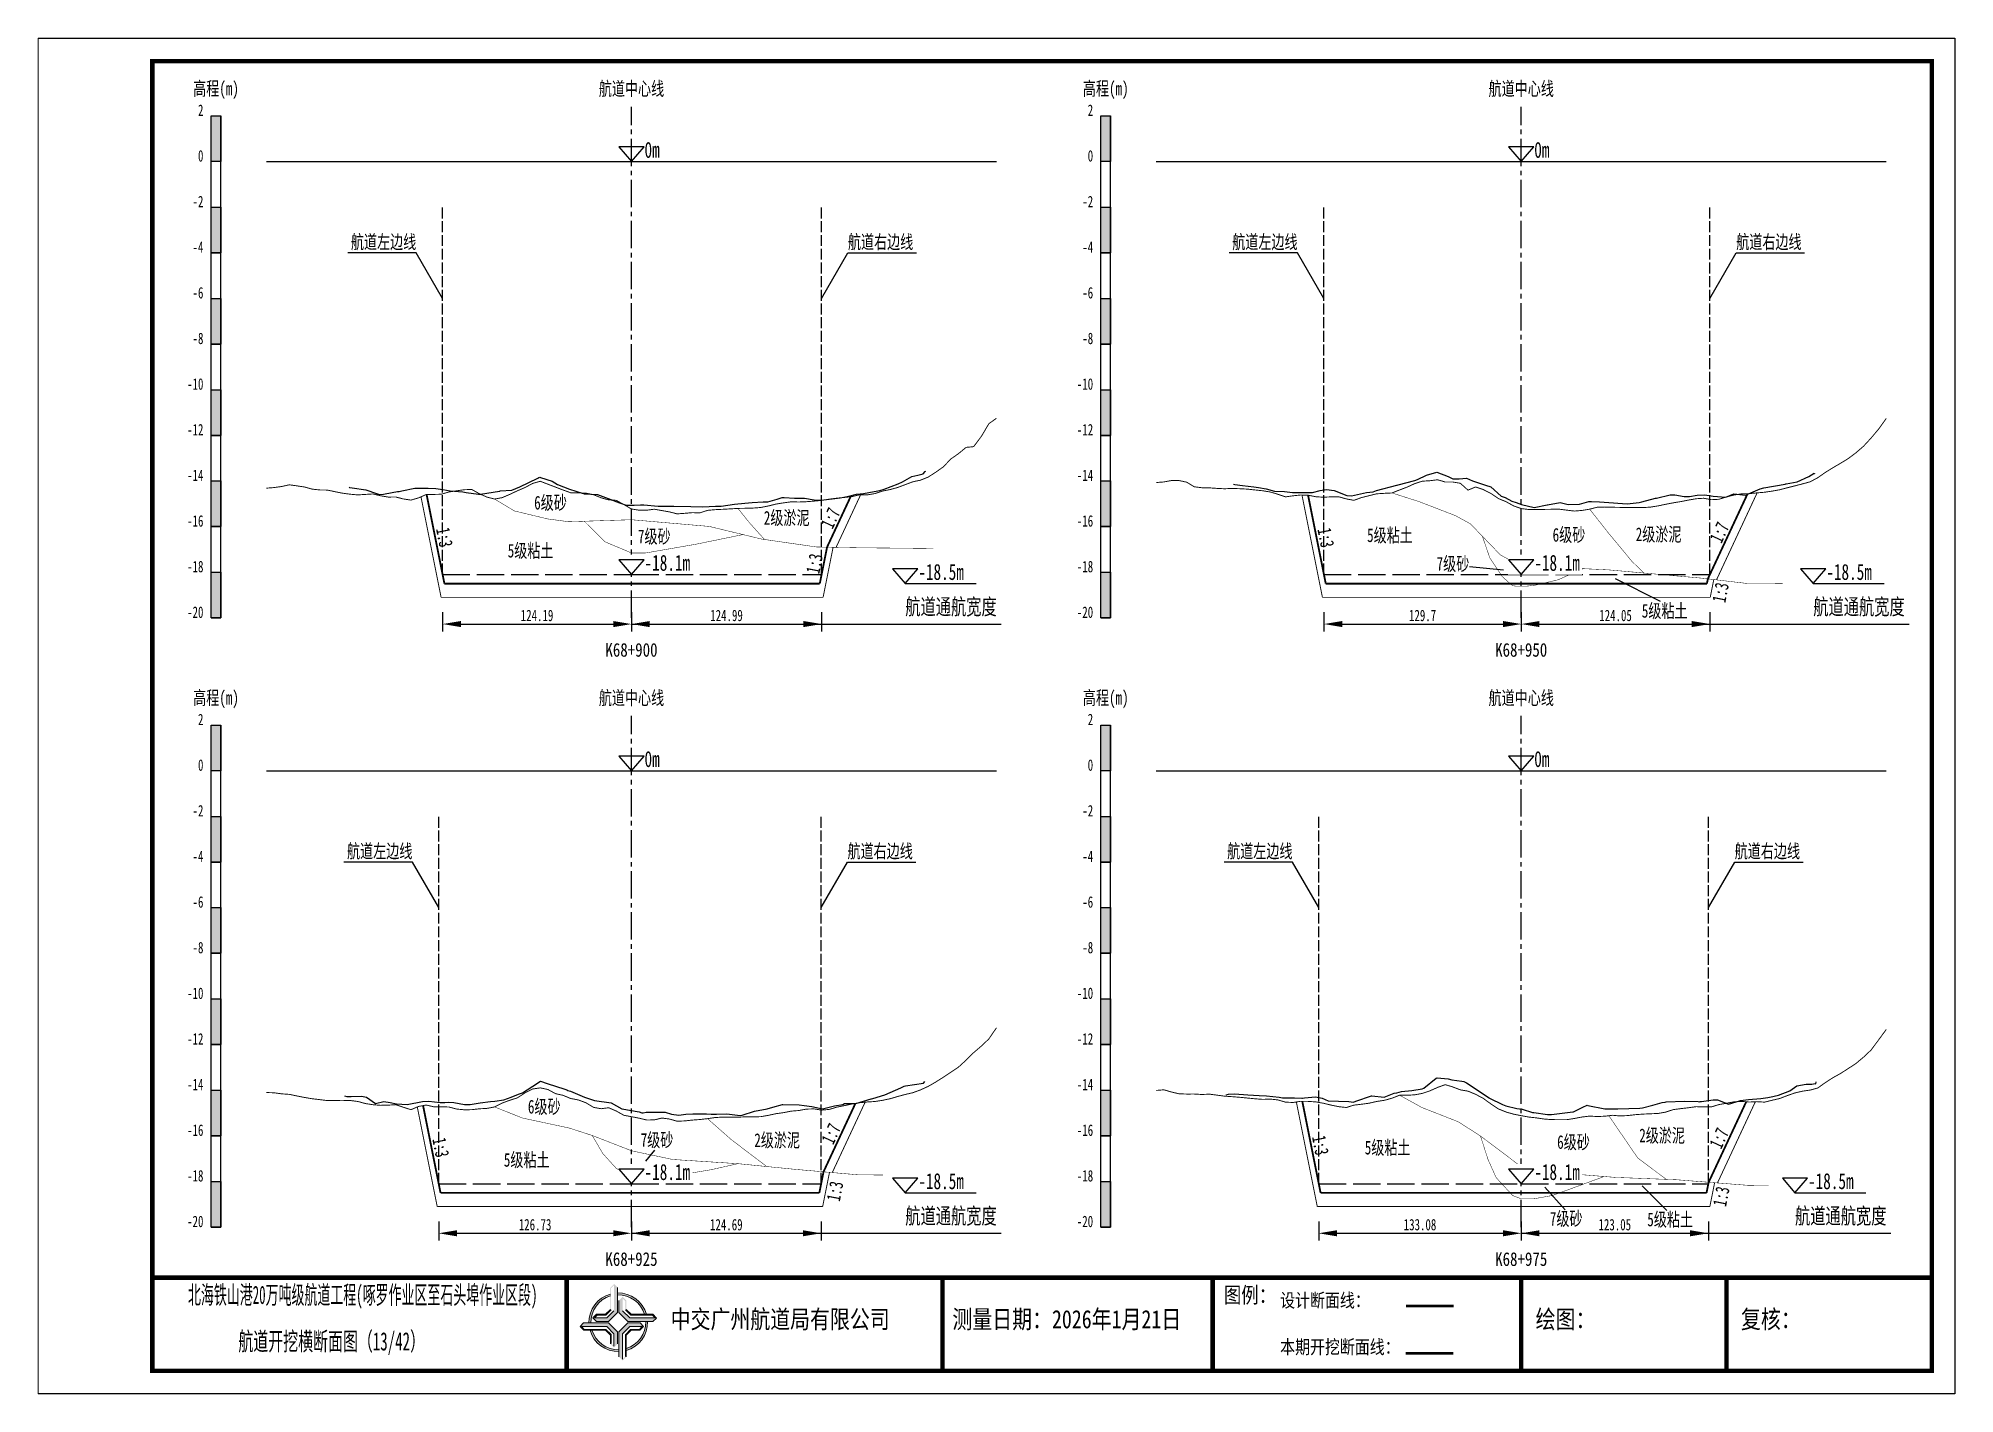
# Paper-space layout 'HDM_16' of a CAD drawing. Header units: millimetres. Extents: x 0 to 420, y 0 to 297.
# The model-space entities are those that its viewports show. They can reach past a viewport. Long polylines and large blocks are cut down to what shows.
import ezdxf
from ezdxf.enums import TextEntityAlignment as Align

# ---------------------------------------------------------------- set-up
doc = ezdxf.new("R2010")
doc.units = ezdxf.units.MM
for name, pattern in [('ACAD_ISO02W100', [15, 12, -3]), ('ACAD_ISO05W100', [33, 24, -3, 0, -3, 0, -3]), ('CENTER2', [1.125, 0.75, -0.125, 0.125, -0.125])]:
    doc.linetypes.add(name, pattern=pattern)
for name, color, linetype in [('0-图框图名', 2, 'Continuous'), ('0-桩号', 1, 'Continuous'), ('0-航道左右边线标注', 8, 'Continuous'), ('1-疏浚底高', 7, 'Continuous'), ('1-通航宽度', 7, 'Continuous'), ('1-通航底高', 7, 'Continuous'), ('202601', 5, 'Continuous'), ('DMX', 20, 'Continuous'), ('L1', 7, 'Continuous'), ('图幅外框线', 145, 'Continuous'), ('地质分层', 6, 'Continuous'), ('坡比', 1, 'Continuous'), ('尺寸标注', 1, 'Continuous'), ('开挖线', 4, 'Continuous'), ('标尺', 7, 'Continuous'), ('超挖线', 3, 'Continuous'), ('辅助框', 7, 'Continuous'), ('通航底面线', 7, 'ACAD_ISO02W100')]:
    doc.layers.add(name, color=color, linetype=linetype)
doc.styles.get("Standard").update_dxf_attribs({"font": 'arial.ttf'})
doc.styles.add('仿宋', font='仿宋_GB2312.ttf', dxfattribs={"width": 0.8})
doc.styles.add('仿宋GB2312', font='仿宋_GB2312.ttf', dxfattribs={"width": 0.7, "height": 2.5})
doc.styles.add('仿宋体', font='仿宋_GB2312.ttf', dxfattribs={"width": 0.8})
doc.dimstyles.new('2000', dxfattribs={"dimtxt": 3, "dimasz": 2.5, "dimexe": 1.25, "dimexo": 0.625, "dimtad": 1, "dimlfac": 2, "dimdsep": 46, "dimtxsty": 'Standard', "dimcen": 2.5, "dimadec": 0, "dimazin": 0, "dimtfac": 1, "dimtmove": 0, "dimatfit": 3, "dimfxl": 0, "dimarcsym": 0})

psp = doc.layouts.new('HDM_16')

msp = doc.modelspace()

# ---------------------------------------------------------------- texts
at = {"layer": '0-航道左右边线标注', "style": '仿宋', "width": 0.7}
for p in [(82.83090548075691, -6729.499999999984), (275.9936071326638, -6729.499999999984), (81.98166794060124, -6862.999999999984), (274.8655720948929, -6862.999999999984)]:
    msp.add_text('航道左边线', height=3, dxfattribs=at).set_placement(p, align=Align.BOTTOM_RIGHT)
for p in [(177.4355807868784, -6729.500000000016), (372.1224109480084, -6729.500000000016), (177.3374101005384, -6863.000000000016), (371.7903362347834, -6863.000000000016)]:
    msp.add_text('航道右边线', height=3, dxfattribs=at).set_placement(p, align=Align.BOTTOM_LEFT)
at = {"layer": '1-通航宽度', "style": '仿宋', "width": 0.7}
for p in [(190, -6809.85), (389, -6809.85), (190, -6943.35), (385, -6943.35)]:
    msp.add_text('航道通航宽度', height=3.5, dxfattribs=at).set_placement(p, align=Align.BOTTOM_LEFT)
at = {"layer": 'L1', "style": '仿宋', "width": 0.7}
for p in [(129.9999999999993, -6693.52892156085), (324.9999999999993, -6693.52892156085), (129.9999999999993, -6827.028921559919), (324.9999999999993, -6827.028921559919)]:
    msp.add_text('航道中心线', height=3, dxfattribs=at).set_placement(p, align=Align.MIDDLE_CENTER)
for p in [(132.8561237953247, -6708.679669429315), (327.8561237953247, -6708.679669429315), (132.8561237953247, -6842.179669428384), (327.8561237953247, -6842.179669428384)]:
    msp.add_text('0m ', height=3.5, dxfattribs=at).set_placement(p)
at = {"layer": '地质分层', "linetype": 'Continuous', "style": '仿宋GB2312', "width": 0.7}
for s, p in [('6级砂', (112.2536517380814, -6784.24492069497)), ('2级淤泥', (164.0166284814633, -6787.565941064867)), ('7级砂', (134.994253149469, -6791.637868105576)), ('5级粘土', (296.2318007056674, -6791.379847869601)), ('6级砂', (335.4601011620781, -6791.288949093152)), ('2级淤泥', (355.110561362466, -6791.18201011321)), ('5级粘土', (107.8866339719618, -6794.762112787112)), ('7级砂', (310.0371287606123, -6797.64472568842)), ('5级粘土', (356.4447022177992, -6807.949256906239)), ('6级砂', (110.8782142325673, -6916.604713591028)), ('2级淤泥', (355.8840275419117, -6922.907477967902)), ('7级砂', (135.5928657514397, -6923.894828110617)), ('2级淤泥', (161.9288662814126, -6923.942097406311)), ('5级粘土', (295.7211219326984, -6925.570523000584)), ('6级砂', (336.4586818261324, -6924.355514863557)), ('5级粘土', (107.0373964318061, -6928.262112787112)), ('7级砂', (334.8482136029362, -6941.151373061877)), ('5级粘土', (357.6425898326181, -6941.319364354575))]:
    msp.add_text(s, height=3, dxfattribs=at).set_placement(p, align=Align.MIDDLE_CENTER)
at = {"layer": '坡比', "style": '仿宋体', "width": 0.7}
for s, rotation, p in [('1:7', 65, (173.629398811958, -6787.632786112253)), ('1:3', 281, (89.01269688758181, -6791.844370622483)), ('1:3', 281, (282.189948475954, -6791.91712030481)), ('1:7', 65, (368.4514282455128, -6790.767526514578)), ('1:3', 79, (170.1015110845126, -6797.611072216902)), ('1:3', 79, (368.6825265084531, -6803.937239623623)), ('1:7', 65, (173.7718365739929, -6922.542380401203)), ('1:7', 65, (368.3803822218608, -6923.518728370207)), ('1:3', 281, (88.20388963743223, -6925.546522072514)), ('1:3', 281, (280.9943986446876, -6925.074920271063)), ('1:3', 79, (174.6082037387039, -6935.140353500646)), ('1:3', 79, (368.8338015878473, -6936.279865302451))]:
    msp.add_text(s, height=3, rotation=rotation, dxfattribs=at).set_placement(p, align=Align.MIDDLE)
at = {"layer": '辅助框', "color": 7, "style": '仿宋GB2312'}
for s, width, p in [('北海铁山港20万吨级航道工程(啄罗作业区至石头埠作业区段)', 0.52, (71.09226409912293, -6957.84125590487)), ('         航道开挖横断面图（13/42）', 0.6, (56.94663040915077, -6968.028455383558))]:
    msp.add_text(s, height=4, dxfattribs=dict(at, width=width)).set_placement(p, align=Align.MIDDLE_CENTER)
at = {"layer": '辅助框', "insert": (259.8269339584743, -6956.131954133956), "char_height": 3.5, "width": 20.65205776894732, "attachment_point": 1, "style": '仿宋'}
msp.add_mtext('{\\C3;图例：}', dxfattribs=at)
at = {"layer": '辅助框', "color": 7, "lineweight": 50, "insert": (272.1653762094845, -6957.551345709999), "char_height": 3, "width": 26.24716962347821, "attachment_point": 1, "style": '仿宋'}
msp.add_mtext('设计断面线：', dxfattribs=at)
at = {"layer": '辅助框', "lineweight": 0, "char_height": 4, "width": 115.8863471220259, "attachment_point": 1}
for s, insert in [('{\\fKaiTi|b0|i0|c134|p49;\\W0.8;中交广州航道局有限公司}', (138.5828873344733, -6961.182042507085)), ('{\\fKaiTi|b0|i0|c134|p49;\\W0.8;测量日期：2026年1月21日}', (200.3284275254663, -6961.182042507085)), ('{\\fKaiTi|b0|i0|c134|p49;\\W0.8;绘图：}', (328.1550933685703, -6961.182042507085)), ('{\\fKaiTi|b0|i0|c134|p49;\\W0.8;复核：}', (373.1550933685703, -6961.182042507085))]:
    msp.add_mtext(s, dxfattribs=dict(at, insert=insert))
at = {"layer": '辅助框', "color": 1, "insert": (272.1653762094845, -6967.760362698303), "char_height": 3, "width": 26.24716962347821, "attachment_point": 1, "style": '仿宋'}
msp.add_mtext('本期开挖断面线：', dxfattribs=at)

# ---------------------------------------------------------------- blocks, each defined once
blk = doc.blocks.new('标尺')
at = {"layer": '标尺', "linetype": 'Continuous'}
for points in [[(-2.116669999959413, 100), (0, 100), (0, 90), (-2.116669999959413, 90)], [(-2.116669999959413, 80), (0, 80), (0, 70), (-2.116669999959413, 70)], [(-2.116669999959413, 60), (0, 60), (0, 50), (-2.116669999959413, 50)], [(-2.116669999959413, 40), (0, 40), (0, 30), (-2.116669999959413, 30)], [(-2.116669999959413, 20), (0, 20), (0, 10), (-2.116669999959413, 10)], [(-2.116669999959413, 0), (0, 0), (0, -10), (-2.116669999959413, -10)]]:
    blk.add_hatch(color=256, dxfattribs=at).paths.add_polyline_path(points)
for p, q in [((-2.116669999959413, -10), (-2.116669999959413, 100)), ((0, -10), (0, 100)), ((-2.116669999959413, 80), (0, 80)), ((-2.116669999959413, 70), (0, 70)), ((-2.116669999959413, 60), (0, 60)), ((-2.116669999959413, 50), (0, 50)), ((-2.116669999959413, 40), (0, 40)), ((-2.116669999959413, 30), (0, 30)), ((-2.116669999959413, 20), (0, 20)), ((-2.116669999959413, 10), (0, 10)), ((-2.116669999959413, 0), (0, 0)), ((-2.116669999959413, -10), (0, -10))]:
    blk.add_line(p, q, dxfattribs=at)
at = {"layer": '标尺'}
for points in [[(-2.116669999959413, 100), (0, 100), (0, 90), (-2.116669999959413, 90)], [(-2.116669999959413, 100), (0, 100), (0, 90), (-2.116669999959413, 90)], [(-2.116669999959413, 80), (0, 80), (0, 70), (-2.116669999959413, 70)], [(-2.116669999959413, 80), (0, 80), (0, 70), (-2.116669999959413, 70)], [(-2.116669999959413, 60), (0, 60), (0, 50), (-2.116669999959413, 50)], [(-2.116669999959413, 60), (0, 60), (0, 50), (-2.116669999959413, 50)], [(-2.116669999959413, 40), (0, 40), (0, 30), (-2.116669999959413, 30)], [(-2.116669999959413, 40), (0, 40), (0, 30), (-2.116669999959413, 30)], [(-2.116669999959413, 20), (0, 20), (0, 10), (-2.116669999959413, 10)], [(-2.116669999959413, 20), (0, 20), (0, 10), (-2.116669999959413, 10)], [(-2.116669999959413, 0), (0, 0), (0, -10), (-2.116669999959413, -10)], [(-2.116669999959413, 0), (0, 0), (0, -10), (-2.116669999959413, -10)]]:
    blk.add_lwpolyline(points, close=True, dxfattribs=at)
at = {"layer": '标尺', "style": '仿宋GB2312', "width": 0.7}
blk.add_text('高程(m)', height=3, dxfattribs=at).set_placement((-1.058334999950603, 106.0000000009313), align=Align.MIDDLE_CENTER)
for s, p in [('2', (-3.816669999971054, 100)), ('0', (-3.816669999971054, 90)), ('-2', (-3.816669999971054, 80)), ('-4', (-3.816669999971054, 70)), ('-6', (-3.816669999971054, 60)), ('-8', (-3.816669999971054, 50)), ('-10', (-3.816669999971054, 40)), ('-12', (-3.816669999971054, 30)), ('-14', (-3.816669999971054, 20)), ('-16', (-3.816669999971054, 10)), ('-18', (-3.816669999971054, 0)), ('-20', (-3.816669999971054, -10))]:
    blk.add_text(s, height=2.5, dxfattribs=at).set_placement(p, align=Align.RIGHT)
blk = doc.blocks.new('*D221')
at = {"layer": 'Defpoints', "color": 0, "ltscale": 0.5}
for p in [(88.60440817262409, -6800), (130, -6800), (130, -6810.853303208538)]:
    blk.add_point(p, dxfattribs=at)
at = {"layer": '尺寸标注', "color": 0, "lineweight": -2, "ltscale": 0.5}
for p, q in [((88.60440817262409, -6808.25), (88.60440817262409, -6812.453303208538)), ((92.60440817262409, -6810.853303208538), (126, -6810.853303208538)), ((130, -6808.25), (130, -6812.453303208538))]:
    blk.add_line(p, q, dxfattribs=at)
at = {"layer": '尺寸标注', "color": 0, "ltscale": 0.5}
for points in [[(92.60440817262409, -6810.186636541871), (92.60440817262409, -6811.519969875205), (88.60440817262409, -6810.853303208538)], [(126, -6810.186636541871), (126, -6811.519969875205), (130, -6810.853303208538)]]:
    blk.add_solid(points, dxfattribs=at)
at = {"layer": '尺寸标注', "color": 0, "ltscale": 0.5, "insert": (109.302204086312, -6808.978303208538), "char_height": 2.5, "attachment_point": 5, "style": '仿宋GB2312'}
blk.add_mtext('124.19', dxfattribs=at)
blk = doc.blocks.new('*D222')
at = {"layer": 'Defpoints', "color": 0, "ltscale": 0.5}
for p in [(87.75517063246842, -6933.5), (130, -6933.5), (130, -6944.353272917198)]:
    blk.add_point(p, dxfattribs=at)
at = {"layer": '尺寸标注', "color": 0, "lineweight": -2, "ltscale": 0.5}
for p, q in [((87.75517063246842, -6941.75), (87.75517063246842, -6945.953272917199)), ((130, -6941.75), (130, -6945.953272917199)), ((91.75517063246842, -6944.353272917198), (126, -6944.353272917198))]:
    blk.add_line(p, q, dxfattribs=at)
at = {"layer": '尺寸标注', "color": 0, "ltscale": 0.5}
for points in [[(91.75517063246842, -6943.686606250531), (91.75517063246842, -6945.019939583865), (87.75517063246842, -6944.353272917198)], [(126, -6943.686606250531), (126, -6945.019939583865), (130, -6944.353272917198)]]:
    blk.add_solid(points, dxfattribs=at)
at = {"layer": '尺寸标注', "color": 0, "ltscale": 0.5, "insert": (108.8775853162342, -6942.478272917198), "char_height": 2.5, "attachment_point": 5, "style": '仿宋GB2312'}
blk.add_mtext('126.73', dxfattribs=at)
blk = doc.blocks.new('*D223')
at = {"layer": 'Defpoints', "color": 0, "ltscale": 0.5}
for p in [(281.767109824531, -6800), (325, -6800), (325, -6810.853034930911)]:
    blk.add_point(p, dxfattribs=at)
at = {"layer": '尺寸标注', "color": 0, "lineweight": -2, "ltscale": 0.5}
for p, q in [((281.767109824531, -6808.25), (281.767109824531, -6812.453034930912)), ((285.767109824531, -6810.853034930911), (321, -6810.853034930911)), ((325, -6808.25), (325, -6812.453034930912))]:
    blk.add_line(p, q, dxfattribs=at)
at = {"layer": '尺寸标注', "color": 0, "ltscale": 0.5}
for points in [[(285.767109824531, -6810.186368264244), (285.767109824531, -6811.519701597578), (281.767109824531, -6810.853034930911)], [(321, -6810.186368264244), (321, -6811.519701597578), (325, -6810.853034930911)]]:
    blk.add_solid(points, dxfattribs=at)
at = {"layer": '尺寸标注', "color": 0, "ltscale": 0.5, "insert": (303.3835549122655, -6808.978034930911), "char_height": 2.5, "attachment_point": 5, "style": '仿宋GB2312'}
blk.add_mtext('129.7', dxfattribs=at)
blk = doc.blocks.new('*D224')
at = {"layer": 'Defpoints', "color": 0, "ltscale": 0.5}
for p in [(280.63907478676, -6933.5), (325, -6933.5), (325, -6944.353004585299)]:
    blk.add_point(p, dxfattribs=at)
at = {"layer": '尺寸标注', "color": 0, "lineweight": -2, "ltscale": 0.5}
for p, q in [((280.63907478676, -6941.75), (280.63907478676, -6945.953004585299)), ((325, -6941.75), (325, -6945.953004585299)), ((284.63907478676, -6944.353004585299), (321, -6944.353004585299))]:
    blk.add_line(p, q, dxfattribs=at)
at = {"layer": '尺寸标注', "color": 0, "ltscale": 0.5}
for points in [[(284.63907478676, -6943.686337918632), (284.63907478676, -6945.019671251966), (280.63907478676, -6944.353004585299)], [(321, -6943.686337918632), (321, -6945.019671251966), (325, -6944.353004585299)]]:
    blk.add_solid(points, dxfattribs=at)
at = {"layer": '尺寸标注', "color": 0, "ltscale": 0.5, "insert": (302.81953739338, -6942.478004585299), "char_height": 2.5, "attachment_point": 5, "style": '仿宋GB2312'}
blk.add_mtext('133.08', dxfattribs=at)
blk = doc.blocks.new('*D162')
at = {"layer": 'Defpoints', "color": 0, "ltscale": 0.5}
for p in [(130, -6800), (171.662078094953, -6800), (171.662078094953, -6810.853245909907)]:
    blk.add_point(p, dxfattribs=at)
at = {"layer": '尺寸标注', "color": 0, "lineweight": -2, "ltscale": 0.5}
for p, q in [((130, -6808.25), (130, -6812.453245909907)), ((134, -6810.853245909907), (167.662078094953, -6810.853245909907)), ((171.662078094953, -6808.25), (171.662078094953, -6812.453245909907))]:
    blk.add_line(p, q, dxfattribs=at)
at = {"layer": '尺寸标注', "color": 0, "ltscale": 0.5}
for points in [[(134, -6810.18657924324), (134, -6811.519912576574), (130, -6810.853245909907)], [(167.662078094953, -6810.18657924324), (167.662078094953, -6811.519912576574), (171.662078094953, -6810.853245909907)]]:
    blk.add_solid(points, dxfattribs=at)
at = {"layer": '尺寸标注', "color": 0, "ltscale": 0.5, "insert": (150.8310390474765, -6808.978245909907), "char_height": 2.5, "attachment_point": 5, "style": '仿宋GB2312'}
blk.add_mtext('124.99', dxfattribs=at)
blk = doc.blocks.new('*D163')
at = {"layer": 'Defpoints', "color": 0, "ltscale": 0.5}
for p in [(130, -6933.5), (171.563907408613, -6933.5), (171.563907408613, -6944.353215742032)]:
    blk.add_point(p, dxfattribs=at)
at = {"layer": '尺寸标注', "color": 0, "lineweight": -2, "ltscale": 0.5}
for p, q in [((130, -6941.75), (130, -6945.953215742033)), ((171.563907408613, -6941.75), (171.563907408613, -6945.953215742033)), ((134, -6944.353215742032), (167.563907408613, -6944.353215742032))]:
    blk.add_line(p, q, dxfattribs=at)
at = {"layer": '尺寸标注', "color": 0, "ltscale": 0.5}
for points in [[(134, -6943.686549075365), (134, -6945.019882408699), (130, -6944.353215742032)], [(167.563907408613, -6943.686549075365), (167.563907408613, -6945.019882408699), (171.563907408613, -6944.353215742032)]]:
    blk.add_solid(points, dxfattribs=at)
at = {"layer": '尺寸标注', "color": 0, "ltscale": 0.5, "insert": (150.7819537043065, -6942.478215742032), "char_height": 2.5, "attachment_point": 5, "style": '仿宋GB2312'}
blk.add_mtext('124.69', dxfattribs=at)
blk = doc.blocks.new('*D164')
at = {"layer": 'Defpoints', "color": 0, "ltscale": 0.5}
for p in [(325, -6800), (366.348908256083, -6800), (366.348908256083, -6810.852978014221)]:
    blk.add_point(p, dxfattribs=at)
at = {"layer": '尺寸标注', "color": 0, "lineweight": -2, "ltscale": 0.5}
for p, q in [((325, -6808.25), (325, -6812.452978014221)), ((329, -6810.852978014221), (362.348908256083, -6810.852978014221)), ((366.348908256083, -6808.25), (366.348908256083, -6812.452978014221))]:
    blk.add_line(p, q, dxfattribs=at)
at = {"layer": '尺寸标注', "color": 0, "ltscale": 0.5}
for points in [[(329, -6810.186311347554), (329, -6811.519644680888), (325, -6810.852978014221)], [(362.348908256083, -6810.186311347554), (362.348908256083, -6811.519644680888), (366.348908256083, -6810.852978014221)]]:
    blk.add_solid(points, dxfattribs=at)
at = {"layer": '尺寸标注', "color": 0, "ltscale": 0.5, "insert": (345.6744541280415, -6808.977978014221), "char_height": 2.5, "attachment_point": 5, "style": '仿宋GB2312'}
blk.add_mtext('124.05', dxfattribs=at)
blk = doc.blocks.new('*D165')
at = {"layer": 'Defpoints', "color": 0, "ltscale": 0.5}
for p in [(325, -6933.5), (366.016833542858, -6933.5), (366.016833542858, -6944.352948114328)]:
    blk.add_point(p, dxfattribs=at)
at = {"layer": '尺寸标注', "color": 0, "lineweight": -2, "ltscale": 0.5}
for p, q in [((325, -6941.75), (325, -6945.952948114328)), ((366.016833542858, -6941.75), (366.016833542858, -6945.952948114328)), ((329, -6944.352948114328), (362.016833542858, -6944.352948114328))]:
    blk.add_line(p, q, dxfattribs=at)
at = {"layer": '尺寸标注', "color": 0, "ltscale": 0.5}
for points in [[(329, -6943.686281447661), (329, -6945.019614780995), (325, -6944.352948114328)], [(362.016833542858, -6943.686281447661), (362.016833542858, -6945.019614780995), (366.016833542858, -6944.352948114328)]]:
    blk.add_solid(points, dxfattribs=at)
at = {"layer": '尺寸标注', "color": 0, "ltscale": 0.5, "insert": (345.508416771429, -6942.477948114328), "char_height": 2.5, "attachment_point": 5, "style": '仿宋GB2312'}
blk.add_mtext('123.05', dxfattribs=at)
blk = doc.blocks.new('通航底高')
at = {"layer": '1-通航底高'}
for p, q in [((-2.762494692986365, 3.232132659759372), (5.923793651163578e-06, 6.932765245437622e-06)), ((2.762506540631875, 3.232132659759372), (-2.762494692986365, 3.232132659759372)), ((5.923793651163578e-06, 6.932765245437622e-06), (2.762506540631875, 3.232132659759372))]:
    blk.add_line(p, q, dxfattribs=at)
at = {"layer": '1-通航底高', "style": '仿宋', "width": 0.7}
blk.add_attdef('通航底高', (2.856129719933961, 0.8203305718488991), '', height=3.5, dxfattribs=at)
blk = doc.blocks.new('疏浚底高')
at = {"layer": '1-疏浚底高'}
for p, q in [((-2.762500616780017, 3.232125726994127), (0, 0)), ((2.762500616838224, 3.232125726994127), (-2.762500616780017, 3.232125726994127)), ((0, 0), (2.762500616838224, 3.232125726994127)), ((-5.923793651163578e-06, -6.932765245437622e-06), (15.51466270413067, -6.932765245437622e-06))]:
    blk.add_line(p, q, dxfattribs=at)
at = {"layer": '1-疏浚底高', "style": '仿宋', "width": 0.7}
blk.add_attdef('疏浚底高', (2.856123796140309, 0.8203236390836537), '', height=3.5, dxfattribs=at)

# ---------------------------------------------------------------- dimensions: what is measured, and where the dimension line sits
at = {"layer": '尺寸标注', "ltscale": 0.5}
for p1, p2, distance, picture, middle in [((281.767109824531, -6800), (325, -6800), -10.853034930911235, '*D223', (303.3835549122655, -6808.978034930911)), ((325, -6800), (366.348908256083, -6800), -10.852978014220753, '*D164', (345.6744541280415, -6808.977978014221))]:
    dim = msp.add_aligned_dim(p1=p1, p2=p2, distance=distance, dimstyle='2000', override={"dimtxt": 3.5, "dimasz": 4, "dimexe": 1.6, "dimexo": 8.25, "dimlfac": 3, "dimtxsty": '仿宋GB2312'}, dxfattribs=at)
    dim.commit()
    dim.dimension.update_dxf_attribs({"geometry": picture, "text_midpoint": middle})

# ---------------------------------------------------------------- hatches: boundary and pattern name
at = {"layer": '辅助框'}
h = msp.add_hatch(color=5, dxfattribs=at)
edge = h.paths.add_edge_path()
edge.add_ellipse((127.1048981632229, -6963.849361724388), major_axis=(-6.017077195920141, 1.733884546287947e-06), ratio=0.9999999825377229, start_angle=-73.21171767175571, end_angle=1.446762146054482, ccw=False)
edge.add_line((125.3669512668785, -6958.088740435135), (125.3669512668785, -6957.667564622652))
edge.add_ellipse((127.1048981632229, -6963.849361724388), major_axis=(-6.421454345493813, 3.783831980513644e-06), ratio=0.9999999825377264, start_angle=-74.29719975771904, end_angle=1.35689506309039)
edge.add_line((120.6852443912562, -6964.001418438208), (121.0897390775915, -6964.001279625189))
edge = h.paths.add_edge_path()
edge.add_ellipse((127.1048981632229, -6963.849361724388), major_axis=(-6.017077195920906, 2.624791690933952e-07), ratio=0.9999999825377339, start_angle=196.7802887631043, end_angle=271.43091869106274, ccw=False)
edge.add_line((132.8657615299161, -6962.112217217457), (133.2869208633538, -6962.112217217457))
edge.add_ellipse((127.1048981632229, -6963.849361724388), major_axis=(-6.42145434549481, 2.055023733972632e-07), ratio=0.9999999825377471, start_angle=195.6953323995753, end_angle=271.3407921785149)
edge.add_line((126.9546420993742, -6957.429665483964), (126.9546420993742, -6957.834160818589))
edge = h.paths.add_edge_path()
edge.add_ellipse((127.1048981632229, -6963.849361724388), major_axis=(-6.421454345494847, 2.398647111377442e-07), ratio=0.9999999825377328, start_angle=105.7065267224622, end_angle=181.3336320078198)
edge.add_line((133.5246130741176, -6963.699907793533), (133.1201189909216, -6963.699907793533))
edge.add_ellipse((127.1048981632229, -6963.849361724388), major_axis=(-6.017077195920033, 3.038804149501319e-06), ratio=0.9999999825377467, start_angle=106.79232762585761, end_angle=181.4233031416354, ccw=False)
edge.add_line((128.8432505375084, -6969.609860479367), (128.8432505375084, -6970.031044626963))
edge = h.paths.add_edge_path()
edge.add_ellipse((127.1048981632229, -6963.849361724388), major_axis=(6.017077195919978, 2.129043967020969e-06), ratio=0.9999999825377341, start_angle=196.8039056354283, end_angle=271.4347580706571, ccw=False)
edge.add_line((121.3447520359095, -6965.588882915747), (120.9235845113333, -6965.589027449381))
edge.add_ellipse((127.1048981632229, -6963.849361724388), major_axis=(6.421454345494965, 1.010893226884053e-06), ratio=0.9999999825377122, start_angle=195.7186902341801, end_angle=271.3444001294426)
edge.add_line((127.2555596836146, -6970.269048223508), (127.2555596836146, -6969.864552247775))
h = msp.add_hatch(color=5, dxfattribs=at)
h.paths.add_polyline_path([(126.9546420993742, -6956.245531914723), (126.1757059268888, -6955.467633330833), (125.3669512668785, -6956.276153838646), (125.3669512668785, -6961.036597661984), (124.2904413517054, -6962.112023077023), (122.3438002475735, -6962.112023077023), (121.5476570163902, -6962.907358599197), (122.3430715366539, -6963.699178399098), (124.9786409000393, -6963.699178399098), (126.9546420993742, -6961.723855132592)])
h.paths.add_polyline_path([(126.1454878360864, -6961.335033672583), (124.5901777500149, -6962.890380010616), (121.8645652042564, -6962.890380010616), (122.4652603733178, -6962.292388775122), (124.4098916050132, -6962.292388775122), (125.5465556766626, -6961.124466802608), (125.5465556766626, -6956.365021880639), (126.1454878360864, -6955.767331255448)], flags=16)
h = msp.add_hatch(color=5, dxfattribs=at)
h.paths.add_polyline_path([(129.2303930911955, -6963.699907793533), (134.7087164371546, -6963.699907793533), (135.4866149784263, -6962.920971685421), (134.6780945346888, -6962.112217217457), (129.9176505191859, -6962.112217217457), (128.8422251468834, -6961.03570710994), (128.8422251468834, -6959.089066240799), (128.0468895389673, -6958.292922881616), (127.2550698887047, -6959.088337358963), (127.2550698887047, -6961.723906744015)])
h.paths.add_polyline_path([(128.0638682987329, -6961.335443487179), (128.0638682987329, -6958.609831133377), (128.661859427267, -6959.2105261531), (128.661859427267, -6961.155157427323), (129.8297815494474, -6962.291821563255), (134.5892263858851, -6962.291821563255), (135.1869169895288, -6962.890753594411), (129.6192146579858, -6962.890753594411)], flags=16)
h = msp.add_hatch(color=5, dxfattribs=at)
h.paths.add_polyline_path([(124.9782503544029, -6963.99994512273), (119.4999273288783, -6964.00182517649), (118.7222961368498, -6964.781028228294), (119.5310940769252, -6965.589505327714), (124.2915378360685, -6965.587871709836), (125.3673325626489, -6966.664012334835), (125.3680006046232, -6968.610653374684), (126.1636093937095, -6969.40652363826), (126.95515601235, -6968.610837432396), (126.9542515537377, -6965.975268389237)])
h.paths.add_polyline_path([(126.1455864871975, -6966.36400901438), (126.1465218570765, -6969.089621367943), (125.5483246250089, -6968.489131426346), (125.5476572879788, -6966.544500322831), (124.3793451328214, -6965.408237114918), (119.6199005741116, -6965.409870391381), (119.0220044650968, -6964.811143438351), (124.5897064975735, -6964.809232793819)], flags=16)
h = msp.add_hatch(color=5, dxfattribs=at)
h.paths.add_polyline_path([(129.2315609043177, -6963.999116607201), (127.2555596836146, -6965.974439873708), (127.2555596836146, -6971.452763262284), (128.0344958774682, -6972.230661675465), (128.8432505375084, -6971.422141167653), (128.8432505375084, -6966.661697344315), (129.9197604526516, -6965.586271929276), (131.8664015567836, -6965.586271929276), (132.6625447666284, -6964.790936407101), (131.8671302463647, -6963.999116607201)])
h.paths.add_polyline_path([(129.6200240757104, -6964.807915166866), (132.3456365787622, -6964.807915166866), (131.7449414310392, -6965.405906231177), (129.8003101780053, -6965.405906231177), (128.663646106356, -6966.57382820369), (128.663646106356, -6971.333273125661), (128.0647139682707, -6971.930963750851), (128.0647139682707, -6966.363261333716)], flags=16)

# ---------------------------------------------------------------- linework, layer by layer
at = {"layer": '0-航道左右边线标注', "linetype": 'ACAD_ISO02W100', "ltscale": 0.2}
for points in [[(88.60440817262406, -6800), (88.60440817262406, -6719.5)], [(171.6620780949534, -6800), (171.6620780949534, -6719.5)], [(281.767109824531, -6800), (281.767109824531, -6719.5)], [(366.3489082560832, -6800), (366.3489082560832, -6719.5)], [(87.75517063246843, -6933.5), (87.75517063246843, -6853)], [(171.563907408613, -6933.5), (171.563907408613, -6853)], [(280.6390747867599, -6933.5), (280.6390747867599, -6853)], [(366.016833542858, -6933.5), (366.016833542858, -6853)]]:
    msp.add_lwpolyline(points, dxfattribs=at)
at = {"layer": '0-航道左右边线标注'}
for points in [[(88.60440817262409, -6739.5), (82.83090548075691, -6729.499999999984), (67.83090548075691, -6729.49999999994)], [(171.662078094953, -6739.5), (177.4355807868784, -6729.500000000016), (192.4355807868784, -6729.50000000006)], [(281.767109824531, -6739.5), (275.9936071326638, -6729.499999999984), (260.9936071326638, -6729.49999999994)], [(366.348908256083, -6739.5), (372.1224109480084, -6729.500000000016), (387.1224109480084, -6729.50000000006)], [(87.75517063246842, -6873), (81.98166794060124, -6862.999999999984), (66.98166794060124, -6862.99999999994)], [(171.563907408613, -6873), (177.3374101005384, -6863.000000000016), (192.3374101005384, -6863.00000000006)], [(280.63907478676, -6873), (274.8655720948929, -6862.999999999984), (259.8655720948929, -6862.99999999994)], [(366.016833542858, -6873), (371.7903362347834, -6863.000000000016), (386.7903362347834, -6863.00000000006)]]:
    msp.add_lwpolyline(points, dxfattribs=at)
at = {"layer": '1-通航宽度'}
for points in [[(130, -6810.85), (211, -6810.85)], [(329, -6810.85), (410, -6810.85)], [(130, -6944.35), (211, -6944.35)], [(325, -6944.35), (406, -6944.35)]]:
    msp.add_lwpolyline(points, dxfattribs=at)
at = {"layer": '202601', "color": 1, "linetype": 'Continuous'}
for points in [[(68.09000000019833, -6780.85), (68.23377777797633, -6780.899998664856), (68.75711111130934, -6781.000000953674), (71.77377777797633, -6781.450001716614), (74.09044444464233, -6782.250000953674), (74.80377777797634, -6782.450000762939), (75.63377777797633, -6782.39999961853), (77.56377777797633, -6782.050001144409), (78.68377777797633, -6781.800000190735), (79.06377777797633, -6781.800000190735), (79.70044444464233, -6781.650001525879), (82.49711111130932, -6781.050002098084), (83.84044444464233, -6781.099998474121), (85.44377777797632, -6781.050002098084), (87.09377777797633, -6781.14999961853), (88.67711111130933, -6781.349999427795), (90.29711111130933, -6781.650001525879), (93.04044444464233, -6781.899997711182), (93.79711111130933, -6782), (96.46711111130934, -6782.39999961853), (96.88377777797632, -6782.39999961853), (101.0504444446423, -6781.699997901917), (101.1137777779763, -6781.699997901917), (101.2404444446423, -6781.650001525879), (103.7971111113093, -6781.499998092651), (105.5304444446423, -6780.75), (109.4737777779763, -6778.849999427795), (109.7271111113093, -6778.750001907349), (109.8871111113093, -6778.64999961853), (110.0604444446423, -6778.700000762939), (112.6371111113093, -6779.550001144409), (113.7637777779763, -6780.249998092651), (116.3937777779763, -6781.299998283386), (119.2171111113093, -6782.199999809265), (119.5037777779763, -6782.250000953674), (119.6271111113093, -6782.300002098084), (122.5437777779763, -6782.450000762939), (126.0271111113093, -6783.750001907349), (126.1171111113093, -6783.799998283386), (126.1904444446423, -6783.799998283386), (126.3471111113093, -6783.900000572205), (128.8671111113093, -6784.800002098084), (130.5571111113093, -6784.800002098084), (131.9837777779763, -6784.699999809265), (132.7237777779763, -6784.699999809265), (135.8437777779763, -6785.049998283386), (138.4737777779763, -6785.049998283386), (138.6771111113093, -6785.049998283386), (138.8771111113093, -6785.049998283386), (139.2571111113093, -6785.049998283386), (143.0004444446423, -6785.099999427795), (145.6237777779763, -6785.150000572205), (148.3904444446424, -6785.049998283386), (149.6704444446423, -6785.049998283386), (152.5804444446424, -6784.550001144409), (154.8571111113093, -6784.350001335144), (156.4204444446423, -6784.199997901917), (158.8704444446423, -6784.10000038147), (159.8637777779763, -6784.049999237061), (161.9471111113093, -6783.449999809265), (163.0071111113093, -6783.149997711182), (163.4937777779763, -6783.100001335144), (165.7604444446423, -6783.300001144409), (167.9371111113093, -6783.25), (170.0271111113093, -6783.64999961853), (171.5737777779763, -6783.700000762939), (175.7371111113093, -6783.199998855591), (176.5704444446423, -6783.050000190735), (177.6304444446423, -6782.85000038147), (179.3271111113093, -6782.39999961853), (180.8171111113093, -6782.250000953674), (183.2071111113093, -6781.800000190735), (184.3971111113093, -6781.549999237061), (185.3937777779763, -6781.299998283386), (188.4304444446423, -6780.150000572205), (189.3804444446423, -6779.649998664856), (191.4404444446423, -6778.550002098084), (192.7837777779763, -6778.199998855591), (193.9437777779763, -6777.900001525879), (194.3404444446423, -6777.450000762939), (194.4804444446423, -6777.349998474121)], [(261.9130000001983, -6780.2), (262.2668148150133, -6780.299999237061), (263.9501481483463, -6780.499999046326), (266.3768148150133, -6780.75), (267.3968148150133, -6780.949999809265), (269.0768148150133, -6781.250001907349), (270.9201481483463, -6781.699997901917), (273.1168148150133, -6781.800000190735), (274.8501481483463, -6782), (278.1101481483463, -6782), (279.2268148150133, -6782.050001144409), (280.9468148150133, -6781.549999237061), (282.3468148150133, -6781.400000572205), (284.0168148150133, -6781.60000038147), (286.8168148150133, -6782.650000572205), (287.8401481483463, -6782.749998092651), (291.1201481483463, -6782.050001144409), (292.5201481483463, -6781.850001335144), (293.2634814816793, -6781.549999237061), (297.7534814816793, -6780.400001525879), (297.8268148150133, -6780.400001525879), (298.0068148150133, -6780.35000038147), (301.6501481483463, -6779.399997711182), (302.3001481483464, -6779.199997901917), (304.2401481483463, -6778.25), (306.5001481483463, -6777.549998283386), (309.0068148150133, -6778.500000953674), (310.0301481483463, -6779.049999237061), (311.3801481483463, -6779.049999237061), (313.0068148150133, -6778.900000572205), (314.3234814816793, -6779.5), (317.1968148150133, -6780.400001525879), (318.3734814816793, -6780.800001144409), (320.5834814816793, -6782.799999237061), (321.4934814816793, -6783.100001335144), (322.9668148150133, -6783.950001716614), (323.9234814816793, -6784.249999046326), (325.0568148150134, -6784.649998664856), (327.8701481483463, -6785.299999237061), (330.7201481483463, -6784.750000953674), (330.7834814816793, -6784.750000953674), (333.5668148150133, -6784.249999046326), (335.2868148150133, -6784.649998664856), (337.7468148150133, -6784.550001144409), (339.8334814816793, -6783.999998092651), (340.4168148150133, -6783.999998092651), (342.1768148150134, -6784.049999237061), (345.2534814816793, -6784.300000190735), (346.1668148150133, -6784.350001335144), (348.2401481483463, -6784.5), (350.8234814816793, -6784.199997901917), (351.4601481483463, -6784.10000038147), (354.4268148150134, -6783.300001144409), (354.6734814816793, -6783.25), (357.6201481483463, -6782.500001907349), (358.6801481483463, -6782.549998283386), (360.7201481483463, -6782.900001525879), (361.8801481483463, -6782.900001525879), (363.5568148150134, -6782.599999427795), (365.2668148150133, -6782.500001907349), (367.0801481483463, -6782.799999237061), (369.8568148150133, -6783.050000190735), (371.6301481483463, -6782.300002098083), (374.1768148150134, -6782.599999427795), (374.2134814816793, -6782.599999427795), (374.3134814816793, -6782.549998283386), (377.4034814816793, -6781.200000762939), (378.1634814816794, -6781.000000953674), (382.8568148150133, -6780.200001716614), (383.0001481483463, -6780.150000572205), (383.0701481483463, -6780.150000572205), (385.5134814816793, -6779.699999809265), (388.0234814816793, -6778.500000953674), (389.1768148150134, -6777.799999237061), (389.2501481483463, -6777.900001525879), (389.3334814816793, -6777.799999237061)], [(67.11600000019833, -6914.199999999068), (67.61981481501333, -6914.399998663925), (67.81648148167932, -6914.350002287887), (68.58981481501333, -6914.350002287887), (70.84981481501333, -6914.300001143478), (71.89981481501333, -6914.550002097152), (73.92981481501333, -6915.899999617599), (75.71981481501332, -6915.499999999069), (77.09314814834633, -6915.699999808334), (78.49981481501332, -6916.000001906417), (80.84314814834633, -6916.099999426864), (84.17981481501332, -6915.499999999069), (85.57314814834633, -6915.39999771025), (88.04648148167934, -6915.699999808334), (89.06981481501333, -6915.699999808334), (89.94314814834632, -6915.649998663925), (91.02981481501332, -6915.699999808334), (93.39981481501331, -6916.099999426864), (94.67314814834633, -6916.150000571273), (96.84648148167933, -6915.800002097152), (99.08981481501333, -6915.449998854659), (100.0698148150133, -6915.39999771025), (102.0364814816793, -6915.100000380538), (103.6098148150133, -6914.500000952743), (105.2264814816793, -6913.900001524948), (106.0864814816793, -6913.599999426864), (108.3464814816793, -6912.09999847319), (110.0898148150133, -6911.000001906417), (111.5231481483463, -6911.550000189804), (115.3731481483463, -6912.800000189804), (115.8564814816793, -6912.949998854659), (116.0531481483463, -6913.050001143478), (116.6264814816793, -6913.199999808334), (119.6898148150133, -6914.500000952743), (121.8664814816793, -6915.249999045394), (125.5431481483463, -6915.750000952743), (125.5798148150133, -6915.750000952743), (127.8531481483463, -6917.050002097152), (131.6831481483463, -6917.749999045394), (132.2531481483463, -6917.949998854659), (132.5331481483463, -6917.949998854659), (133.2498148150133, -6917.850001334213), (136.4464814816793, -6917.850001334213), (137.3964814816793, -6917.850001334213), (138.7564814816793, -6918.250000952743), (140.3498148150133, -6918.450000762008), (141.9431481483463, -6918.250000952743), (143.4764814816793, -6918.149998663925), (146.4498148150133, -6918.199999808334), (147.4531481483463, -6918.250000952743), (148.6164814816793, -6918.250000952743), (150.9198148150134, -6918.199999808334), (153.2098148150133, -6918.500001906417), (153.9464814816793, -6918.549998282455), (154.2798148150133, -6918.450000762008), (156.9864814816793, -6917.600000380538), (159.7131481483463, -6917.050002097152), (161.0131481483463, -6916.699998854659), (163.0931481483464, -6916.150000571273), (163.1798148150133, -6916.150000571273), (166.7531481483463, -6916.200001715682), (167.8231481483463, -6916.350000380538), (169.5298148150133, -6916.600001334213), (171.8298148150133, -6917.050002097152), (174.4798148150134, -6916.449997900985), (176.2898148150134, -6916.150000571273), (176.7098148150133, -6915.950000762008), (179.1531481483463, -6915.899999617599), (182.4964814816793, -6914.900000571273), (182.5831481483463, -6914.900000571273), (182.9198148150134, -6914.799998282455), (185.5531481483463, -6913.999999045394), (189.0464814816793, -6912.450001715682), (189.7631481483463, -6912.149999617599), (190.0331481483464, -6912.050002097152), (194.0064814816793, -6911.449997900985), (194.2998148150133, -6911.099999426864)], [(260.3200000001983, -6913.999999999069), (260.8695555557543, -6913.850000380538), (262.1295555557543, -6913.799999236129), (265.0495555557543, -6914.050000189804), (266.3262222224203, -6914.100001334213), (267.5995555557543, -6914.14999771025), (269.1928888890873, -6914.199998854659), (271.9395555557543, -6914.550002097153), (272.6895555557543, -6914.700000762008), (275.3395555557543, -6914.700000762008), (276.8862222224203, -6914.750001906417), (277.0962222224204, -6914.750001906417), (277.4895555557544, -6914.700000762008), (279.9495555557543, -6914.449999808334), (281.4062222224203, -6914.750001906417), (282.6828888890873, -6915.300000189804), (287.1962222224203, -6915.499999999069), (288.2728888890873, -6915.600002287887), (288.7728888890873, -6915.39999771025), (292.2128888890873, -6914.249999999069), (292.2595555557543, -6914.249999999069), (294.9428888890873, -6914.500000952743), (297.1662222224203, -6913.650000571273), (297.7528888890873, -6913.549998282455), (298.7895555557543, -6913.300002097153), (301.0295555557543, -6913.050001143478), (303.2795555557543, -6912.699997900986), (303.6462222224203, -6912.549999236129), (306.3962222224203, -6910.350001334213), (306.5728888890873, -6910.300000189804), (308.9762222224203, -6910.499999999069), (309.7628888890873, -6910.699999808334), (311.9728888890874, -6911.049998282455), (312.4195555557543, -6911.099999426864), (312.9828888890873, -6911.400001524948), (317.9628888890873, -6914.649999617599), (318.0728888890873, -6914.750001906417), (320.9162222224203, -6916.099999426864), (321.6162222224203, -6916.400001524948), (324.0728888890873, -6917.000000952743), (325.2362222224203, -6917.149999617599), (327.5028888890873, -6917.89999771025), (327.7928888890873, -6917.89999771025), (330.7495555557543, -6918.34999847319), (331.6428888890873, -6918.300002097153), (336.2995555557543, -6917.749999045394), (336.4395555557543, -6917.749999045394), (338.4828888890873, -6916.749999999069), (339.4295555557543, -6916.299999236129), (339.5695555557543, -6916.350000380538), (343.3128888890873, -6917.09999847319), (346.0295555557543, -6917.09999847319), (346.0828888890873, -6917.09999847319), (346.1028888890874, -6917.09999847319), (346.2062222224203, -6917.09999847319), (350.9728888890874, -6916.949999808334), (351.5695555557543, -6916.899998663925), (353.8395555557543, -6916.24999809172), (355.9228888890873, -6915.699999808334), (356.5862222224204, -6915.600002287887), (356.7995555557543, -6915.550001143478), (360.7962222224203, -6915.39999771025), (363.7628888890873, -6915.499999999069), (364.0628888890873, -6915.550001143478), (364.1962222224203, -6915.499999999069), (364.5228888890873, -6915.449998854659), (367.1028888890874, -6915.100000380538), (368.0462222224203, -6915.100000380538), (370.4228888890873, -6916.049998282455), (372.8662222224203, -6915.300000189804), (373.0562222224203, -6915.249999045394), (374.8428888890874, -6915.049999236129), (377.5128888890873, -6914.799998282455), (379.0528888890873, -6914.59999847319), (380.1562222224203, -6914.350002287887), (380.4595555557543, -6914.300001143478), (381.4062222224203, -6914.100001334213), (383.8662222224203, -6913.149998663925), (385.4028888890873, -6912.050002097153), (387.4695555557543, -6911.64999771025), (388.6695555557543, -6911.699998854659), (389.4262222224203, -6911.550000189804), (389.5362222224203, -6911.600001334213), (389.6395555557543, -6911.150000571273)]]:
    msp.add_lwpolyline(points, dxfattribs=at)
at = {"layer": 'DMX', "color": 7, "linetype": 'Continuous', "const_width": 0.2}
for points in [[(49.99999999999982, -6781.075000000186), (50, -6781.075000000186), (51.66666666668607, -6780.939999999944), (53.33333333331393, -6780.709999999963), (55, -6780.334999999963), (56.66666666668607, -6780.564999999944), (58.33333333331393, -6780.819999999832), (60, -6781.279999999795), (61.66666666668607, -6781.464999999851), (63.33333333331393, -6781.490000000224), (65, -6781.839999999851), (66.66666666668607, -6782.174999999814), (68.33333333331393, -6782.395000000019), (70, -6782.549999999814), (71.66666666668607, -6782.444999999832), (73.33333333331393, -6782.339999999851), (75, -6782.740000000224), (76.66666666668607, -6783.024999999907), (78.33333333331393, -6783.009999999776), (80, -6783.435000000056), (81.66666666668607, -6783.689999999944), (83.33333333331393, -6783.200000000186), (85, -6782.475000000093), (86.66666666668607, -6782.444999999832), (88.33333333331393, -6782.399999999907), (90, -6781.899999999907), (91.66666666668607, -6781.660000000149), (93.33333333331393, -6781.415000000037), (95, -6781.354999999981), (96.66666666668607, -6782.299999999814), (98.33333333331393, -6783.029999999795), (100, -6783.459999999963), (101.6666666666861, -6783.149999999907), (103.3333333333139, -6782.435000000056), (105, -6781.645000000019), (106.6666666666861, -6780.935000000056), (108.3333333333139, -6780.035000000149), (110, -6779.560000000056), (111.6666666666861, -6780.200000000186), (113.3333333333139, -6780.834999999963), (115, -6781.475000000093), (116.6666666666861, -6782.075000000186), (118.3333333333139, -6782.10999999987), (120, -6782.154999999795), (121.6666666666861, -6782.5), (123.3333333333139, -6783.180000000168), (125, -6783.649999999907), (126.6666666666861, -6783.740000000224), (128.3333333333139, -6784.669999999925), (130, -6785.64000000013), (131.6666666666861, -6785.899999999907), (133.3333333333139, -6785.904999999795), (135, -6785.685000000056), (136.6666666666861, -6785.98499999987), (138.3333333333139, -6786.274999999907), (140, -6786.705000000075), (141.6666666666861, -6786.584999999963), (143.3333333333139, -6786.439999999944), (145, -6786.48499999987), (146.6666666666861, -6785.935000000056), (148.3333333333139, -6785.785000000149), (150, -6785.705000000075), (151.6666666666861, -6785.60999999987), (153.3333333333139, -6785.509999999776), (155, -6785.479999999981), (156.6666666666861, -6785.435000000056), (158.3333333333139, -6785.310000000056), (160, -6784.979999999981), (161.6666666666861, -6784.560000000056), (163.3333333333139, -6784.290000000037), (165, -6784.064999999944), (166.6666666666861, -6784.104999999981), (168.3333333333139, -6784.040000000037), (170, -6783.910000000149), (171.6666666666861, -6783.754999999888), (173.3333333333139, -6783.479999999981), (175, -6783.270000000019), (176.6666666666861, -6783.104999999981), (178.3333333333139, -6782.915000000037), (180, -6782.524999999907), (181.6666666666861, -6782.549999999814), (183.3333333333139, -6782.259999999776), (185, -6781.709999999963), (186.6666666666861, -6781.384999999776), (188.3333333333139, -6780.924999999814), (190, -6780.299999999814), (191.6666666666861, -6779.674999999814), (193.3333333333139, -6779.325000000186), (195, -6778.660000000149), (196.6666666666861, -6777.595000000205), (198.3333333333139, -6776.410000000149), (200, -6774.674999999814), (201.6666666666861, -6773.509999999776), (203.3333333333139, -6772.14000000013), (205, -6771.975000000093), (206.6666666666861, -6769.740000000224), (208.3333333333139, -6766.944999999832), (210, -6765.75)], [(244.9999999999997, -6779.839999999851), (244.9999999999997, -6779.839999999851), (246.6666666666861, -6779.709999999963), (248.3333333333139, -6779.404999999795), (250, -6779.404999999795), (251.6666666666861, -6779.754999999888), (253.3333333333139, -6780.76500000013), (255, -6780.979999999981), (256.6666666666861, -6781.004999999888), (258.3333333333139, -6781.125), (260, -6781.205000000075), (261.6666666666861, -6781.129999999888), (263.3333333333139, -6781.194999999832), (265, -6781.285000000149), (266.6666666666861, -6781.464999999851), (268.3333333333139, -6781.64000000013), (270, -6781.910000000149), (271.6666666666861, -6782.410000000149), (273.3333333333139, -6782.979999999981), (275, -6782.75), (276.6666666666861, -6782.569999999832), (278.3333333333139, -6782.620000000112), (280, -6782.955000000075), (281.6666666666861, -6783.060000000056), (283.3333333333139, -6782.975000000093), (285, -6782.964999999851), (286.6666666666861, -6783.424999999814), (288.3333333333139, -6783.740000000224), (290, -6783.129999999888), (291.6666666666861, -6782.720000000205), (293.3333333333139, -6782.310000000056), (295, -6782.205000000075), (296.6666666666861, -6782.125), (298.3333333333139, -6781.470000000205), (300, -6780.839999999851), (301.6666666666861, -6780.075000000186), (303.3333333333139, -6779.540000000037), (305, -6779.444999999832), (306.6666666666861, -6779.229999999981), (308.3333333333139, -6779.720000000205), (310, -6779.725000000093), (311.6666666666861, -6780.004999999888), (313.3333333333139, -6781.509999999776), (315, -6780.810000000056), (316.6666666666861, -6781.370000000112), (318.3333333333139, -6782.209999999963), (320, -6783.350000000093), (321.6666666666861, -6784.029999999795), (323.3333333333139, -6784.959999999963), (325, -6785.540000000037), (326.6666666666861, -6785.754999999888), (328.3333333333139, -6785.745000000112), (330, -6785.725000000093), (331.6666666666861, -6785.700000000186), (333.3333333333139, -6785.680000000168), (335, -6785.895000000019), (336.6666666666861, -6786.089999999851), (338.3333333333139, -6785.955000000075), (340, -6785.674999999814), (341.6666666666861, -6785.254999999888), (343.3333333333139, -6785.209999999963), (345, -6785.254999999888), (346.6666666666861, -6785.285000000149), (348.3333333333139, -6785.290000000037), (350, -6785.314999999944), (351.6666666666861, -6785.334999999963), (353.3333333333139, -6785.225000000093), (355, -6784.955000000075), (356.6666666666861, -6784.604999999981), (358.3333333333139, -6784.285000000149), (360, -6784.009999999776), (361.6666666666861, -6783.680000000168), (363.3333333333139, -6783.395000000019), (365, -6783.279999999795), (366.6666666666861, -6783.600000000093), (368.3333333333139, -6783.509999999776), (370, -6782.979999999981), (371.6666666666861, -6782.569999999832), (373.3333333333139, -6782.305000000168), (375, -6782.270000000019), (376.6666666666861, -6782.104999999981), (378.3333333333139, -6781.964999999851), (380, -6781.720000000205), (381.6666666666861, -6781.419999999925), (383.3333333333139, -6780.979999999981), (385, -6780.564999999944), (386.6666666666861, -6780.129999999888), (388.3333333333139, -6779.680000000168), (390, -6778.774999999907), (391.6666666666861, -6777.615000000224), (393.3333333333139, -6776.580000000075), (395, -6775.60999999987), (396.6666666666861, -6774.595000000205), (398.3333333333139, -6773.339999999851), (400, -6771.910000000149), (401.6666666666861, -6770.104999999981), (403.3333333333139, -6768.125), (405.0000000000006, -6765.810000000055)], [(49.99999999999972, -6913.509999999776), (50, -6913.509999999776), (51.66666666668607, -6913.564999999944), (53.33333333331393, -6913.794999999925), (55, -6913.915000000037), (56.66666666668607, -6914.254999999888), (58.33333333331393, -6914.589999999851), (60, -6914.870000000112), (61.66666666668607, -6915.064999999944), (63.33333333331393, -6915.274999999907), (65, -6915.240000000224), (66.66666666668607, -6915.225000000093), (68.33333333331393, -6915.254999999888), (70, -6915.464999999851), (71.66666666668607, -6915.919999999925), (73.33333333331393, -6916.180000000168), (75, -6916.310000000056), (76.66666666668607, -6916.279999999795), (78.33333333331393, -6916.174999999814), (80, -6916.740000000224), (81.66666666668607, -6917.270000000019), (83.33333333331393, -6916.560000000056), (85, -6916.254999999888), (86.66666666668607, -6916.634999999776), (88.33333333331393, -6916.634999999776), (90, -6916.685000000056), (91.66666666668607, -6917.129999999888), (93.33333333331393, -6917.290000000037), (95, -6917.270000000019), (96.66666666668607, -6917.075000000186), (98.33333333331393, -6916.98499999987), (100, -6916.669999999925), (101.6666666666861, -6915.814999999944), (103.3333333333139, -6915.200000000186), (105, -6914.674999999814), (106.6666666666861, -6913.589999999851), (108.3333333333139, -6912.73499999987), (110, -6912.495000000112), (111.6666666666861, -6912.834999999963), (113.3333333333139, -6913.75), (115, -6914.125), (116.6666666666861, -6914.814999999944), (118.3333333333139, -6915.129999999888), (120, -6915.745000000112), (121.6666666666861, -6916.754999999888), (123.3333333333139, -6917.060000000056), (125, -6916.845000000205), (126.6666666666861, -6917.564999999944), (128.3333333333139, -6918.495000000112), (130, -6918.810000000056), (131.6666666666861, -6919.125), (133.3333333333139, -6919.529999999795), (135, -6919.509999999776), (136.6666666666861, -6919.100000000093), (138.3333333333139, -6919.319999999832), (140, -6919.799999999814), (141.6666666666861, -6919.729999999981), (143.3333333333139, -6919.549999999814), (145, -6919.424999999814), (146.6666666666861, -6919.229999999981), (148.3333333333139, -6918.990000000224), (150, -6918.895000000019), (151.6666666666861, -6918.930000000168), (153.3333333333139, -6918.919999999925), (155, -6918.830000000075), (156.6666666666861, -6918.839999999851), (158.3333333333139, -6918.799999999814), (160, -6918.509999999776), (161.6666666666861, -6918.149999999907), (163.3333333333139, -6917.915000000037), (165, -6917.584999999963), (166.6666666666861, -6917.455000000075), (168.3333333333139, -6917.14000000013), (170, -6917.095000000205), (171.6666666666861, -6917.35999999987), (173.3333333333139, -6917.209999999963), (175, -6916.714999999851), (176.6666666666861, -6916.384999999776), (178.3333333333139, -6916.01500000013), (180, -6915.745000000112), (181.6666666666861, -6915.580000000075), (183.3333333333139, -6915.479999999981), (185, -6915.220000000205), (186.6666666666861, -6914.875), (188.3333333333139, -6914.384999999776), (190, -6913.935000000056), (191.6666666666861, -6913.549999999814), (193.3333333333139, -6912.939999999944), (195, -6912.174999999814), (196.6666666666861, -6911.220000000205), (198.3333333333139, -6910.165000000037), (200, -6909.060000000056), (201.6666666666861, -6907.935000000056), (203.3333333333139, -6906.424999999814), (205, -6904.76500000013), (206.6666666666861, -6903.339999999851), (208.3333333333139, -6901.754999999888), (209.9999999999994, -6899.314999999945)], [(244.9999999999997, -6913.055000000168), (244.9999999999997, -6913.055000000168), (246.6666666666861, -6912.910000000149), (248.3333333333139, -6913.39000000013), (250, -6913.790000000037), (251.6666666666861, -6913.845000000205), (253.3333333333139, -6913.839999999851), (255, -6913.939999999944), (256.6666666666861, -6913.865000000224), (258.3333333333139, -6914.084999999963), (260, -6914.305000000168), (261.6666666666861, -6914.419999999925), (263.3333333333139, -6914.555000000168), (265, -6914.720000000205), (266.6666666666861, -6914.879999999888), (268.3333333333139, -6915.009999999776), (270, -6914.950000000186), (271.6666666666861, -6915.125), (273.3333333333139, -6915.620000000112), (275, -6915.689999999944), (276.6666666666861, -6915.430000000168), (278.3333333333139, -6915.450000000186), (280, -6915.564999999944), (281.6666666666861, -6915.865000000224), (283.3333333333139, -6916.26500000013), (285, -6916.60999999987), (286.6666666666861, -6916.790000000037), (288.3333333333139, -6916.274999999907), (290, -6916.075000000186), (291.6666666666861, -6915.850000000093), (293.3333333333139, -6915.464999999851), (295, -6915.220000000205), (296.6666666666861, -6914.759999999776), (298.3333333333139, -6914.095000000205), (300, -6914.10999999987), (301.6666666666861, -6914.009999999776), (303.3333333333139, -6913.700000000186), (305, -6913.14000000013), (306.6666666666861, -6912.39000000013), (308.3333333333139, -6911.785000000149), (310, -6912.285000000149), (311.6666666666861, -6912.930000000168), (313.3333333333139, -6913.205000000075), (315, -6913.895000000019), (316.6666666666861, -6914.785000000149), (318.3333333333139, -6915.990000000224), (320, -6917.100000000093), (321.6666666666861, -6917.774999999907), (323.3333333333139, -6918.25), (325, -6918.580000000075), (326.6666666666861, -6918.884999999776), (328.3333333333139, -6919.064999999944), (330, -6919.314999999944), (331.6666666666861, -6919.439999999944), (333.3333333333139, -6919.459999999963), (335, -6919.459999999963), (336.6666666666861, -6919.189999999944), (338.3333333333139, -6918.875), (340, -6918.674999999814), (341.6666666666861, -6918.770000000019), (343.3333333333139, -6918.700000000186), (345, -6918.495000000112), (346.6666666666861, -6918.64000000013), (348.3333333333139, -6918.560000000056), (350, -6918.365000000224), (351.6666666666861, -6918.240000000224), (353.3333333333139, -6918.165000000037), (355, -6918.095000000205), (356.6666666666861, -6917.799999999814), (358.3333333333139, -6917.254999999888), (360, -6917.035000000149), (361.6666666666861, -6916.845000000205), (363.3333333333139, -6916.60999999987), (365, -6916.654999999795), (366.6666666666861, -6916.665000000037), (368.3333333333139, -6916.149999999907), (370, -6915.85999999987), (371.6666666666861, -6915.540000000037), (373.3333333333139, -6915.459999999963), (375, -6915.595000000205), (376.6666666666861, -6915.51500000013), (378.3333333333139, -6915.615000000224), (380, -6915.205000000075), (381.6666666666861, -6914.814999999944), (383.3333333333139, -6914.174999999814), (385, -6913.595000000205), (386.6666666666861, -6913.209999999963), (388.3333333333139, -6912.970000000205), (390, -6912.51500000013), (391.6666666666861, -6911.325000000186), (393.3333333333139, -6910.25), (395, -6909.334999999963), (396.6666666666861, -6908.254999999888), (398.3333333333139, -6907.174999999814), (400, -6905.779999999795), (401.6666666666861, -6904.205000000075), (403.3333333333139, -6901.970000000205), (405, -6899.705000000075)]]:
    msp.add_lwpolyline(points, dxfattribs=at)
at = {"layer": 'L1', "linetype": 'CENTER2', "ltscale": 8}
for p, q in [((129.9999999999993, -6809.5), (129.9999999999993, -6697.5)), ((324.9999999999993, -6809.5), (324.9999999999993, -6697.5)), ((129.9999999999993, -6942.999999999069), (129.9999999999993, -6830.999999999069)), ((324.9999999999993, -6942.999999999069), (324.9999999999993, -6830.999999999069))]:
    msp.add_line(p, q, dxfattribs=at)
at = {"layer": 'L1'}
for p, q in [((127.2374993832193, -6706.267874272773), (129.9999999999993, -6709.499999999767)), ((132.7625006168375, -6706.267874272773), (127.2374993832193, -6706.267874272773)), ((129.9999999999993, -6709.499999999767), (132.7625006168375, -6706.267874272773)), ((322.2374993832193, -6706.267874272773), (324.9999999999993, -6709.499999999767)), ((327.7625006168375, -6706.267874272773), (322.2374993832193, -6706.267874272773)), ((324.9999999999993, -6709.499999999767), (327.7625006168375, -6706.267874272773)), ((49.99999999999932, -6709.499999999767), (209.9999999999993, -6709.500000000233)), ((244.9999999999993, -6709.499999999767), (404.9999999999993, -6709.500000000233)), ((127.2374993832193, -6839.767874271842), (129.9999999999993, -6842.999999998836)), ((132.7625006168375, -6839.767874271842), (127.2374993832193, -6839.767874271842)), ((129.9999999999993, -6842.999999998836), (132.7625006168375, -6839.767874271842)), ((322.2374993832193, -6839.767874271842), (324.9999999999993, -6842.999999998836)), ((327.7625006168375, -6839.767874271842), (322.2374993832193, -6839.767874271842)), ((324.9999999999993, -6842.999999998836), (327.7625006168375, -6839.767874271842)), ((49.99999999999932, -6842.999999998836), (209.9999999999993, -6842.999999999302)), ((244.9999999999993, -6842.999999998836), (404.9999999999993, -6842.999999999302))]:
    msp.add_line(p, q, dxfattribs=at)
at = {"layer": '地质分层', "linetype": 'ACAD_ISO05W100', "ltscale": 0.2, "const_width": 0.1, "flags": 128}
for points in [[(296.6666666666861, -6782.125), (302.5679526953027, -6784.004551502876), (310.5923027450335, -6787.094845897052), (313.8674556907499, -6788.890540173277), (317.0816393317655, -6792.22441515699), (320.4592650635168, -6795.72299809847), (323.8838001670083, -6797.547499761451), (333.2624873872846, -6798.457394932397), (344.1459480766207, -6798.979820343666), (364.592131190002, -6800.794414990582), (374.6522022089921, -6801.974000476766), (382.2694454178929, -6801.991646326691)], [(100, -6783.459999999963), (104.3130184970796, -6786.058037028648), (111.6528590284288, -6787.817054504529), (116.2230182979838, -6788.425538168289), (130, -6787.990267992951), (147.0457577183843, -6789.459359920584), (158.5138074774295, -6792.227103057317), (170.5592291560024, -6793.963889664039), (179.8418857959914, -6794.136032906827), (196.1368052074686, -6794.286237258464)], [(153.3333333333139, -6785.509999999776), (155.9372852845117, -6788.750750984997), (159.1520797252306, -6792.319133267738)], [(340, -6785.674999999814), (344.1098623322323, -6790.890563042834), (349.234038121067, -6797.07352336403), (351.8775057336316, -6799.665994533803)], [(119.6390758461785, -6788.317611192819), (124.1673953924328, -6792.813442216255), (130, -6795.275559635833), (133.09500870388, -6795.275559635833), (143.999986774812, -6793.381342933979), (154.4496145283338, -6791.246235135011)], [(316.4867837683414, -6791.607408070937), (318.0776058938354, -6796.256538944319), (320.8489911090583, -6800.455394244753), (323.071873000823, -6802.442278123461), (323.8838001670083, -6802.547499761451), (326.1896813679487, -6802.547499761451), (328.1310944491997, -6802.322787204757), (333.0676243640482, -6801.152887746692), (338.5664755512844, -6798.711995769292)], [(100, -6916.669999999925), (106.1100885970518, -6919.099570843391), (116.2230182979838, -6921.260192032438), (121.3887930279598, -6922.917722520418), (130, -6926.268883877434), (138.9914194354787, -6928.178101796657), (153.3391116447747, -6929.100682841614), (165.7670422215015, -6930.334496047348), (179.8418857959914, -6931.555016691796), (185.0921474697158, -6931.577836798085)], [(298.3333333333139, -6914.095000000205), (303.2338042650372, -6916.793350421824), (311.2230182979838, -6919.929499761667), (316.0671625472605, -6923.033053977415), (325, -6929.76299262559), (330.6139106852934, -6930.902334704995), (345.6180178690702, -6932.106119131669), (359.0316077759489, -6932.621275785379), (374.8418857959914, -6933.857444868423), (379.2591956814185, -6933.868264746336)], [(146.6666666666861, -6919.229999999981), (151.8235103553161, -6923.790284112096), (159.6357007579645, -6929.72579212673)], [(344.2019611729193, -6918.593158775941), (350.546573549509, -6927.8639617851), (356.789783344313, -6932.535177225713)], [(121.3887930279598, -6922.917722520418), (123.7415836015716, -6926.910942288116), (126.5923574557528, -6930.051052473485), (130, -6932.411529698409), (132.1062592910603, -6932.590929207392), (140.1317289778963, -6931.637780717574), (147.4787866584957, -6930.417861804366), (153.3391116447747, -6929.100682841614)], [(316.0671625472605, -6923.033053977415), (317.7532473858446, -6928.255585976876), (319.5144210224971, -6932.169199537486), (323.1323358574882, -6936.082813099027), (325, -6936.806110793259), (327.6991000548005, -6936.806110793259), (331.8631152417511, -6936.067042998038), (343.1925725080655, -6931.911524856929)]]:
    msp.add_lwpolyline(points, dxfattribs=at)
at = {"layer": '地质分层'}
for points in [[(313.635668452247, -6798.219634901812), (321.1446541870173, -6798.988389060654)], [(345.5698666934404, -6800.903774687511), (355.4641057188128, -6805.848195399289)], [(135.0539381734852, -6926.176840958409), (133.0704516506594, -6928.577457635767)], [(351.5172105031209, -6933.970119489704), (356.9092915270958, -6939.363304965715)], [(330.1684590221266, -6934.277579553413), (334.5994557967133, -6939.229391401157)]]:
    msp.add_lwpolyline(points, dxfattribs=at)
at = {"layer": '开挖线', "linetype": 'Continuous', "const_width": 0.4, "flags": 128}
for points in [[(89.00421495823537, -6802.000000002938), (85.09885906502952, -6782.473220536907)], [(172.8620145493323, -6794.006593919989), (178.0215023010269, -6782.950548737708)], [(282.1669166101423, -6802.000000002938), (278.2906605730141, -6782.618719817296)], [(365.9073083234869, -6800.948625021057), (374.6202787314617, -6782.277974146692)], [(171.2633333327427, -6802.000000002938), (172.8620145493323, -6794.006593919989)], [(89.00421495823537, -6802.000000002938), (171.2633333327427, -6802.000000002938)], [(282.1669166101423, -6802.000000002938), (365.6970333271105, -6802.000000002938)], [(365.6970333271105, -6802.000000002938), (365.9073083234867, -6800.948625021057)], [(88.15497741807974, -6935.500000002938), (84.33048178418213, -6916.377521833449)], [(172.0868282267096, -6930.882525533219), (179.0815737870759, -6915.893785046614)], [(281.0398067856253, -6935.500000002938), (277.0266707949802, -6915.434320049711)], [(366.0742768570275, -6933.189795682698), (374.3112174878064, -6915.539208616618)], [(171.163333332766, -6935.500000002938), (172.0868282267096, -6930.882525533219)], [(365.6168335422705, -6935.500000002938), (366.0823225682867, -6933.172554872856)], [(88.15497741807974, -6935.500000002938), (171.163333332766, -6935.500000002938)], [(281.0398067856253, -6935.500000002938), (365.6168335422705, -6935.500000002938)]]:
    msp.add_lwpolyline(points, dxfattribs=at)
at = {"layer": '超挖线', "linetype": 'ACAD_ISO02W100', "ltscale": 0.5, "const_width": 0.2, "flags": 128}
for points in [[(88.27088165819293, -6805.000000002938), (83.86465653876338, -6782.968874405788)], [(174.8448547505645, -6794.043364917281), (180.2185617795239, -6782.528278426587)], [(281.4335833100998, -6805.000000002938), (276.9492789833888, -6782.578478369381)], [(367.8035486643611, -6801.170967147686), (376.7024007770323, -6782.10199833471)], [(171.9966666327851, -6805.000000002938), (174.1904208939831, -6794.031228696947)], [(366.430366627153, -6805.000000002938), (367.2100902943857, -6801.101381666774)], [(88.27088165819293, -6805.000000002938), (171.9966666327851, -6805.000000002938)], [(281.4335833100998, -6805.000000002938), (366.430366627153, -6805.000000002938)], [(87.4216441180373, -6938.500000002938), (83.05717297959717, -6916.677644310736)], [(174.0090407409891, -6931.049213002553), (181.2067590781774, -6915.625530851346)], [(280.3064734855828, -6938.500000002938), (275.7219486860008, -6915.577376005026)], [(368.0119163461131, -6933.323425348882), (376.3146292029543, -6915.531897798405)], [(171.8966666328084, -6938.500000002938), (173.3974313533853, -6930.996176400053)], [(366.3501668423129, -6938.500000002938), (367.3951268421677, -6933.275200003663)], [(87.4216441180373, -6938.500000002938), (171.8966666328084, -6938.500000002938)], [(280.3064734855828, -6938.500000002938), (366.3501668423129, -6938.500000002938)]]:
    msp.add_lwpolyline(points, dxfattribs=at)
at = {"layer": '辅助框', "color": 5, "linetype": 'Continuous', "lineweight": 0}
for p, q in [((126.9546420993742, -6961.723855132592), (126.9546420993742, -6956.245531914723)), ((127.2550698887047, -6959.088337358963), (127.2550698887047, -6961.723906744015)), ((122.3438002475735, -6962.112023077023), (121.5476570163902, -6962.907358599197)), ((121.5476570163902, -6962.907358599197), (122.3430715366539, -6963.699178399098)), ((122.4652603733178, -6962.292388775122), (121.8645652042564, -6962.890380010616)), ((121.8645652042564, -6962.890380010616), (124.5901777500149, -6962.890380010616)), ((124.2904413517054, -6962.112023077023), (122.3438002475735, -6962.112023077023)), ((124.4098916050132, -6962.292388775122), (122.4652603733178, -6962.292388775122)), ((125.3669512668785, -6961.036597661984), (124.2904413517054, -6962.112023077023)), ((125.5465556766626, -6961.124466802608), (124.4098916050132, -6962.292388775122)), ((124.5901777500149, -6962.890380010616), (126.1454878360864, -6961.335033672583)), ((124.9786409000393, -6963.699178399098), (126.9546420993742, -6961.723855132592)), ((127.2550698887047, -6961.723906744015), (129.2303930911955, -6963.699907793533)), ((128.0638682987329, -6961.335443487179), (129.6192146579858, -6962.890753594411)), ((129.8297815494474, -6962.291821563255), (128.661859427267, -6961.155157427323)), ((129.9176505191859, -6962.112217217457), (128.8422251468834, -6961.03570710994)), ((129.6192146579858, -6962.890753594411), (135.1869169895288, -6962.890753594411)), ((134.5892263858851, -6962.291821563255), (129.8297815494474, -6962.291821563255)), ((134.6780945346888, -6962.112217217457), (129.9176505191859, -6962.112217217457)), ((135.1869169895288, -6962.890753594411), (134.5892263858851, -6962.291821563255)), ((135.4866149784263, -6962.920971685421), (134.6780945346888, -6962.112217217457)), ((134.7087164371546, -6963.699907793533), (135.4866149784263, -6962.920971685421)), ((119.4999273288783, -6964.00182517649), (118.7222961368498, -6964.781028228294)), ((118.7222961368498, -6964.781028228294), (119.5310940769252, -6965.589505327714)), ((124.5897064975735, -6964.809232793819), (119.0220044650968, -6964.811143438351)), ((119.0220044650968, -6964.811143438351), (119.6199005741116, -6965.409870391381)), ((124.9782503544029, -6963.99994512273), (119.4999273288783, -6964.00182517649)), ((119.5310940769252, -6965.589505327714), (124.2915378360685, -6965.587871709836)), ((119.6199005741116, -6965.409870391381), (124.3793451328214, -6965.408237114918)), ((122.3430715366539, -6963.699178399098), (124.9786409000393, -6963.699178399098)), ((124.2915378360685, -6965.587871709836), (125.3673325626489, -6966.664012334835)), ((124.3793451328214, -6965.408237114918), (125.5476572879788, -6966.544500322831)), ((126.1455864871975, -6966.36400901438), (124.5897064975735, -6964.809232793819)), ((126.9542515537377, -6965.975268389237), (124.9782503544029, -6963.99994512273)), ((125.3673325626489, -6966.664012334835), (125.3680006046232, -6968.610653374684)), ((125.5476572879788, -6966.544500322831), (125.5483246250089, -6968.489131426346)), ((126.1465218570765, -6969.089621367943), (126.1455864871975, -6966.36400901438)), ((126.95515601235, -6968.610837432396), (126.9542515537377, -6965.975268389237)), ((129.2315609043177, -6963.999116607201), (127.2555596836146, -6965.974439873708)), ((127.2555596836146, -6965.974439873708), (127.2555596836146, -6971.452763262284)), ((129.6200240757104, -6964.807915166866), (128.0647139682707, -6966.363261333716)), ((128.0647139682707, -6966.363261333716), (128.0647139682707, -6971.930963750851)), ((128.663646106356, -6966.57382820369), (129.8003101780053, -6965.405906231177)), ((128.663646106356, -6971.333273125661), (128.663646106356, -6966.57382820369)), ((128.8432505375084, -6966.661697344315), (129.9197604526516, -6965.586271929276)), ((128.8432505375084, -6971.422141167653), (128.8432505375084, -6966.661697344315)), ((129.2303930911955, -6963.699907793533), (134.7087164371546, -6963.699907793533)), ((131.8671302463647, -6963.999116607201), (129.2315609043177, -6963.999116607201)), ((132.3456365787622, -6964.807915166866), (129.6200240757104, -6964.807915166866)), ((129.8003101780053, -6965.405906231177), (131.7449414310392, -6965.405906231177)), ((129.9197604526516, -6965.586271929276), (131.8664015567836, -6965.586271929276)), ((131.7449414310392, -6965.405906231177), (132.3456365787622, -6964.807915166866)), ((131.8664015567836, -6965.586271929276), (132.6625447666284, -6964.790936407101)), ((132.6625447666284, -6964.790936407101), (131.8671302463647, -6963.999116607201))]:
    msp.add_line(p, q, dxfattribs=at)
at = {"layer": '辅助框', "color": 24, "const_width": 1}
for points in [[(115.8011873330354, -6954.081966023392), (115.8011873330354, -6974.5)], [(198.1590174273185, -6954.081966023392), (198.1590174273185, -6974.5)], [(257.3787765649855, -6954.081966023392), (257.3787765649855, -6974.5)], [(369.9999999991007, -6954.081966023392), (369.9999999991007, -6954.081966023392), (369.9999999991007, -6974.5)]]:
    msp.add_lwpolyline(points, dxfattribs=at)
at = {"layer": '辅助框', "color": 7, "lineweight": 50}
msp.add_lwpolyline([(299.7886391448828, -6960.280435456122), (310.147138754664, -6960.280435456122)], dxfattribs=at)
at = {"layer": '辅助框', "color": 1, "lineweight": 50}
msp.add_lwpolyline([(299.716763841468, -6970.606961125781), (310.0752634512492, -6970.606961125781)], dxfattribs=at)
at = {"layer": '辅助框', "color": 5, "linetype": 'Continuous', "lineweight": 0}
for major_axis, ratio, start_param, end_param in [((-6.421454345493874, 3.783831980513667e-06), 0.9999999825377256, -1.296730760784131, 0.02368228645498349), ((-6.017077195920137, 1.733884546287946e-06), 0.9999999825377225, -1.277785524412653, 0.02525076294187012), ((-6.421454345494849, 2.055023733972644e-07), 0.9999999825377464, 3.415527881157325, 4.735790218484762), ((-6.017077195920323, 2.624791690933738e-07), 0.9999999825377344, 3.434463941941369, 4.737363222872061), ((6.421454345494936, 1.01089322688405e-06), 0.9999999825377134, 3.415935552277314, 4.735853189107702), ((6.017077195919973, 2.129043967020968e-06), 0.9999999825377346, 3.434876134122447, 4.737430232687218), ((-6.421454345494839, 2.398647111377438e-07), 0.9999999825377329, 1.844926932154336, 3.164868923136232), ((-6.017077195919474, 3.038804149501042e-06), 0.9999999825377472, 1.863877732939714, 3.166433979665309)]:
    msp.add_ellipse((127.1048981632229, -6963.849361724388), major_axis=major_axis, ratio=ratio, start_param=start_param, end_param=end_param, dxfattribs=at)
at = {"layer": '通航底面线', "ltscale": 0.5}
msp.add_lwpolyline([(281.7666666666628, -6800), (325, -6800), (366.3499999999767, -6800)], dxfattribs=at)

# ---------------------------------------------------------------- block references
at = {"layer": '1-疏浚底高'}
for p in [(190, -6802), (389, -6802), (190, -6935.5), (385, -6935.5)]:
    msp.add_blockref('疏浚底高', p, dxfattribs=at).add_auto_attribs({'疏浚底高': '-18.5m'})
at = {"layer": '标尺'}
for p in [(39.99999999999932, -6799.5), (234.9999999999993, -6799.5), (39.99999999999932, -6932.999999999069), (234.9999999999993, -6932.999999999069)]:
    msp.add_blockref('标尺', p, dxfattribs=at)

msp.set_redraw_order([(e.dxf.handle, doc.entitydb.next_handle()) for e in msp.query("TEXT MTEXT ATTDEF DIMENSION ARC_DIMENSION")])  # texts and dimensions are drawn at this point

# ---------------------------------------------------------------- wipeouts: each hides what was drawn before it
for points in [[(124.1678378378374, -6818.105927027027), (124.1678378378374, -6814.9518729729725), (135.76729729729684, -6814.9518729729725), (135.76729729729684, -6818.105927027027)], [(319.1678378378375, -6818.105927026794), (319.1678378378375, -6814.95187297274), (330.767297297297, -6814.95187297274), (330.767297297297, -6818.105927026794)], [(124.1678378378374, -6951.605927026096), (124.1678378378374, -6948.451872972041), (135.76729729729684, -6948.451872972041), (135.76729729729684, -6951.605927026096)], [(319.1678378378375, -6951.605927025863), (319.1678378378375, -6948.451872971808), (330.767297297297, -6948.451872971808), (330.767297297297, -6951.605927025863)]]:
    msp.add_wipeout(points).dxf.layer = '0-桩号'

# ---------------------------------------------------------------- next in the draw order: linework, layer by layer
at = {"layer": '辅助框', "color": 24, "const_width": 1}
for points in [[(24.99999999910077, -6954.081966023392), (414.9999999991007, -6954.081966023392)], [(324.9999999991007, -6954.081966023392), (324.9999999991007, -6974.5)]]:
    msp.add_lwpolyline(points, dxfattribs=at)

# ---------------------------------------------------------------- next in the draw order: texts
at = {"layer": '0-桩号', "style": '仿宋', "width": 0.8}
for s, p in [('K68+900', (130, -6816.5289)), ('K68+950', (325, -6816.5289)), ('K68+925', (130, -6950.0289)), ('K68+975', (325, -6950.0289))]:
    msp.add_text(s, height=3, dxfattribs=at).set_placement(p, align=Align.MIDDLE)

# ---------------------------------------------------------------- next in the draw order: wipeouts: each hides what was drawn before it
for points in [[(143.3219377496348, -6800), (127.13043391627389, -6800), (127.13043391627389, -6795.651009710298), (143.3219377496348, -6795.651009710298)], [(338.3219318258412, -6800.000006932765), (322.1304279924803, -6800.000006932765), (322.1304279924803, -6795.6510166430635), (338.3219318258412, -6795.6510166430635)], [(143.3219377496348, -6933.5), (127.13043391627389, -6933.5), (127.13043391627389, -6929.151009710298), (143.3219377496348, -6929.151009710298)], [(338.3219377496348, -6933.5), (322.1304339162739, -6933.5), (322.1304339162739, -6929.151009710298), (338.3219377496348, -6929.151009710298)]]:
    msp.add_wipeout(points).dxf.layer = '1-通航底高'

# ---------------------------------------------------------------- next in the draw order: linework, layer by layer
at = {"layer": '图幅外框线'}
msp.add_lwpolyline([(-8.992344646685524e-10, -6682.5), (419.9999999991007, -6682.5), (419.9999999991007, -6979.5), (-8.992344646685524e-10, -6979.5)], close=True, dxfattribs=at)
at = {"layer": '辅助框', "color": 24, "const_width": 1}
msp.add_lwpolyline([(414.9999999991007, -6974.5), (414.9999999991007, -6687.5), (24.99999999910077, -6687.5), (24.99999999910077, -6974.5)], close=True, dxfattribs=at)
at = {"layer": '通航底面线', "ltscale": 0.5}
for points in [[(88.60333333333256, -6800), (130, -6800), (171.6633333333302, -6800)], [(87.75666666665347, -6933.5), (130, -6933.5), (171.5633333333535, -6933.5)], [(280.640000000014, -6933.5), (325, -6933.5), (366.0166666666628, -6933.5)]]:
    msp.add_lwpolyline(points, dxfattribs=at)

# ---------------------------------------------------------------- next in the draw order: block references
at = {"layer": '1-通航底高'}
for p in [(130, -6800), (325, -6800), (130, -6933.5), (325, -6933.5)]:
    msp.add_blockref('通航底高', p, dxfattribs=at).add_auto_attribs({'通航底高': '-18.1m'})

# ---------------------------------------------------------------- next in the draw order: dimensions: what is measured, and where the dimension line sits
at = {"layer": '尺寸标注', "ltscale": 0.5}
for p1, p2, distance, picture, middle in [((88.60440817262409, -6800), (130, -6800), -10.853303208537909, '*D221', (109.302204086312, -6808.978303208538)), ((130, -6800), (171.662078094953, -6800), -10.853245909906946, '*D162', (150.8310390474765, -6808.978245909907)), ((87.75517063246842, -6933.5), (130, -6933.5), -10.85327291719841, '*D222', (108.8775853162342, -6942.478272917198)), ((130, -6933.5), (171.563907408613, -6933.5), -10.853215742032262, '*D163', (150.7819537043065, -6942.478215742032)), ((280.63907478676, -6933.5), (325, -6933.5), -10.85300458529855, '*D224', (302.81953739338, -6942.478004585299)), ((325, -6933.5), (366.016833542858, -6933.5), -10.852948114327774, '*D165', (345.508416771429, -6942.477948114328))]:
    dim = msp.add_aligned_dim(p1=p1, p2=p2, distance=distance, dimstyle='2000', override={"dimtxt": 3.5, "dimasz": 4, "dimexe": 1.6, "dimexo": 8.25, "dimlfac": 3, "dimtxsty": '仿宋GB2312'}, dxfattribs=at)
    dim.commit()
    dim.dimension.update_dxf_attribs({"geometry": picture, "text_midpoint": middle})

# ---------------------------------------------------------------- viewports
at = {"layer": '0-图框图名'}
psp.add_viewport(center=(210, 148.5), size=(420, 297), view_center_point=(209.9999999999993, -6831), view_height=297, dxfattribs=at)

doc.saveas('drawing.dxf')
